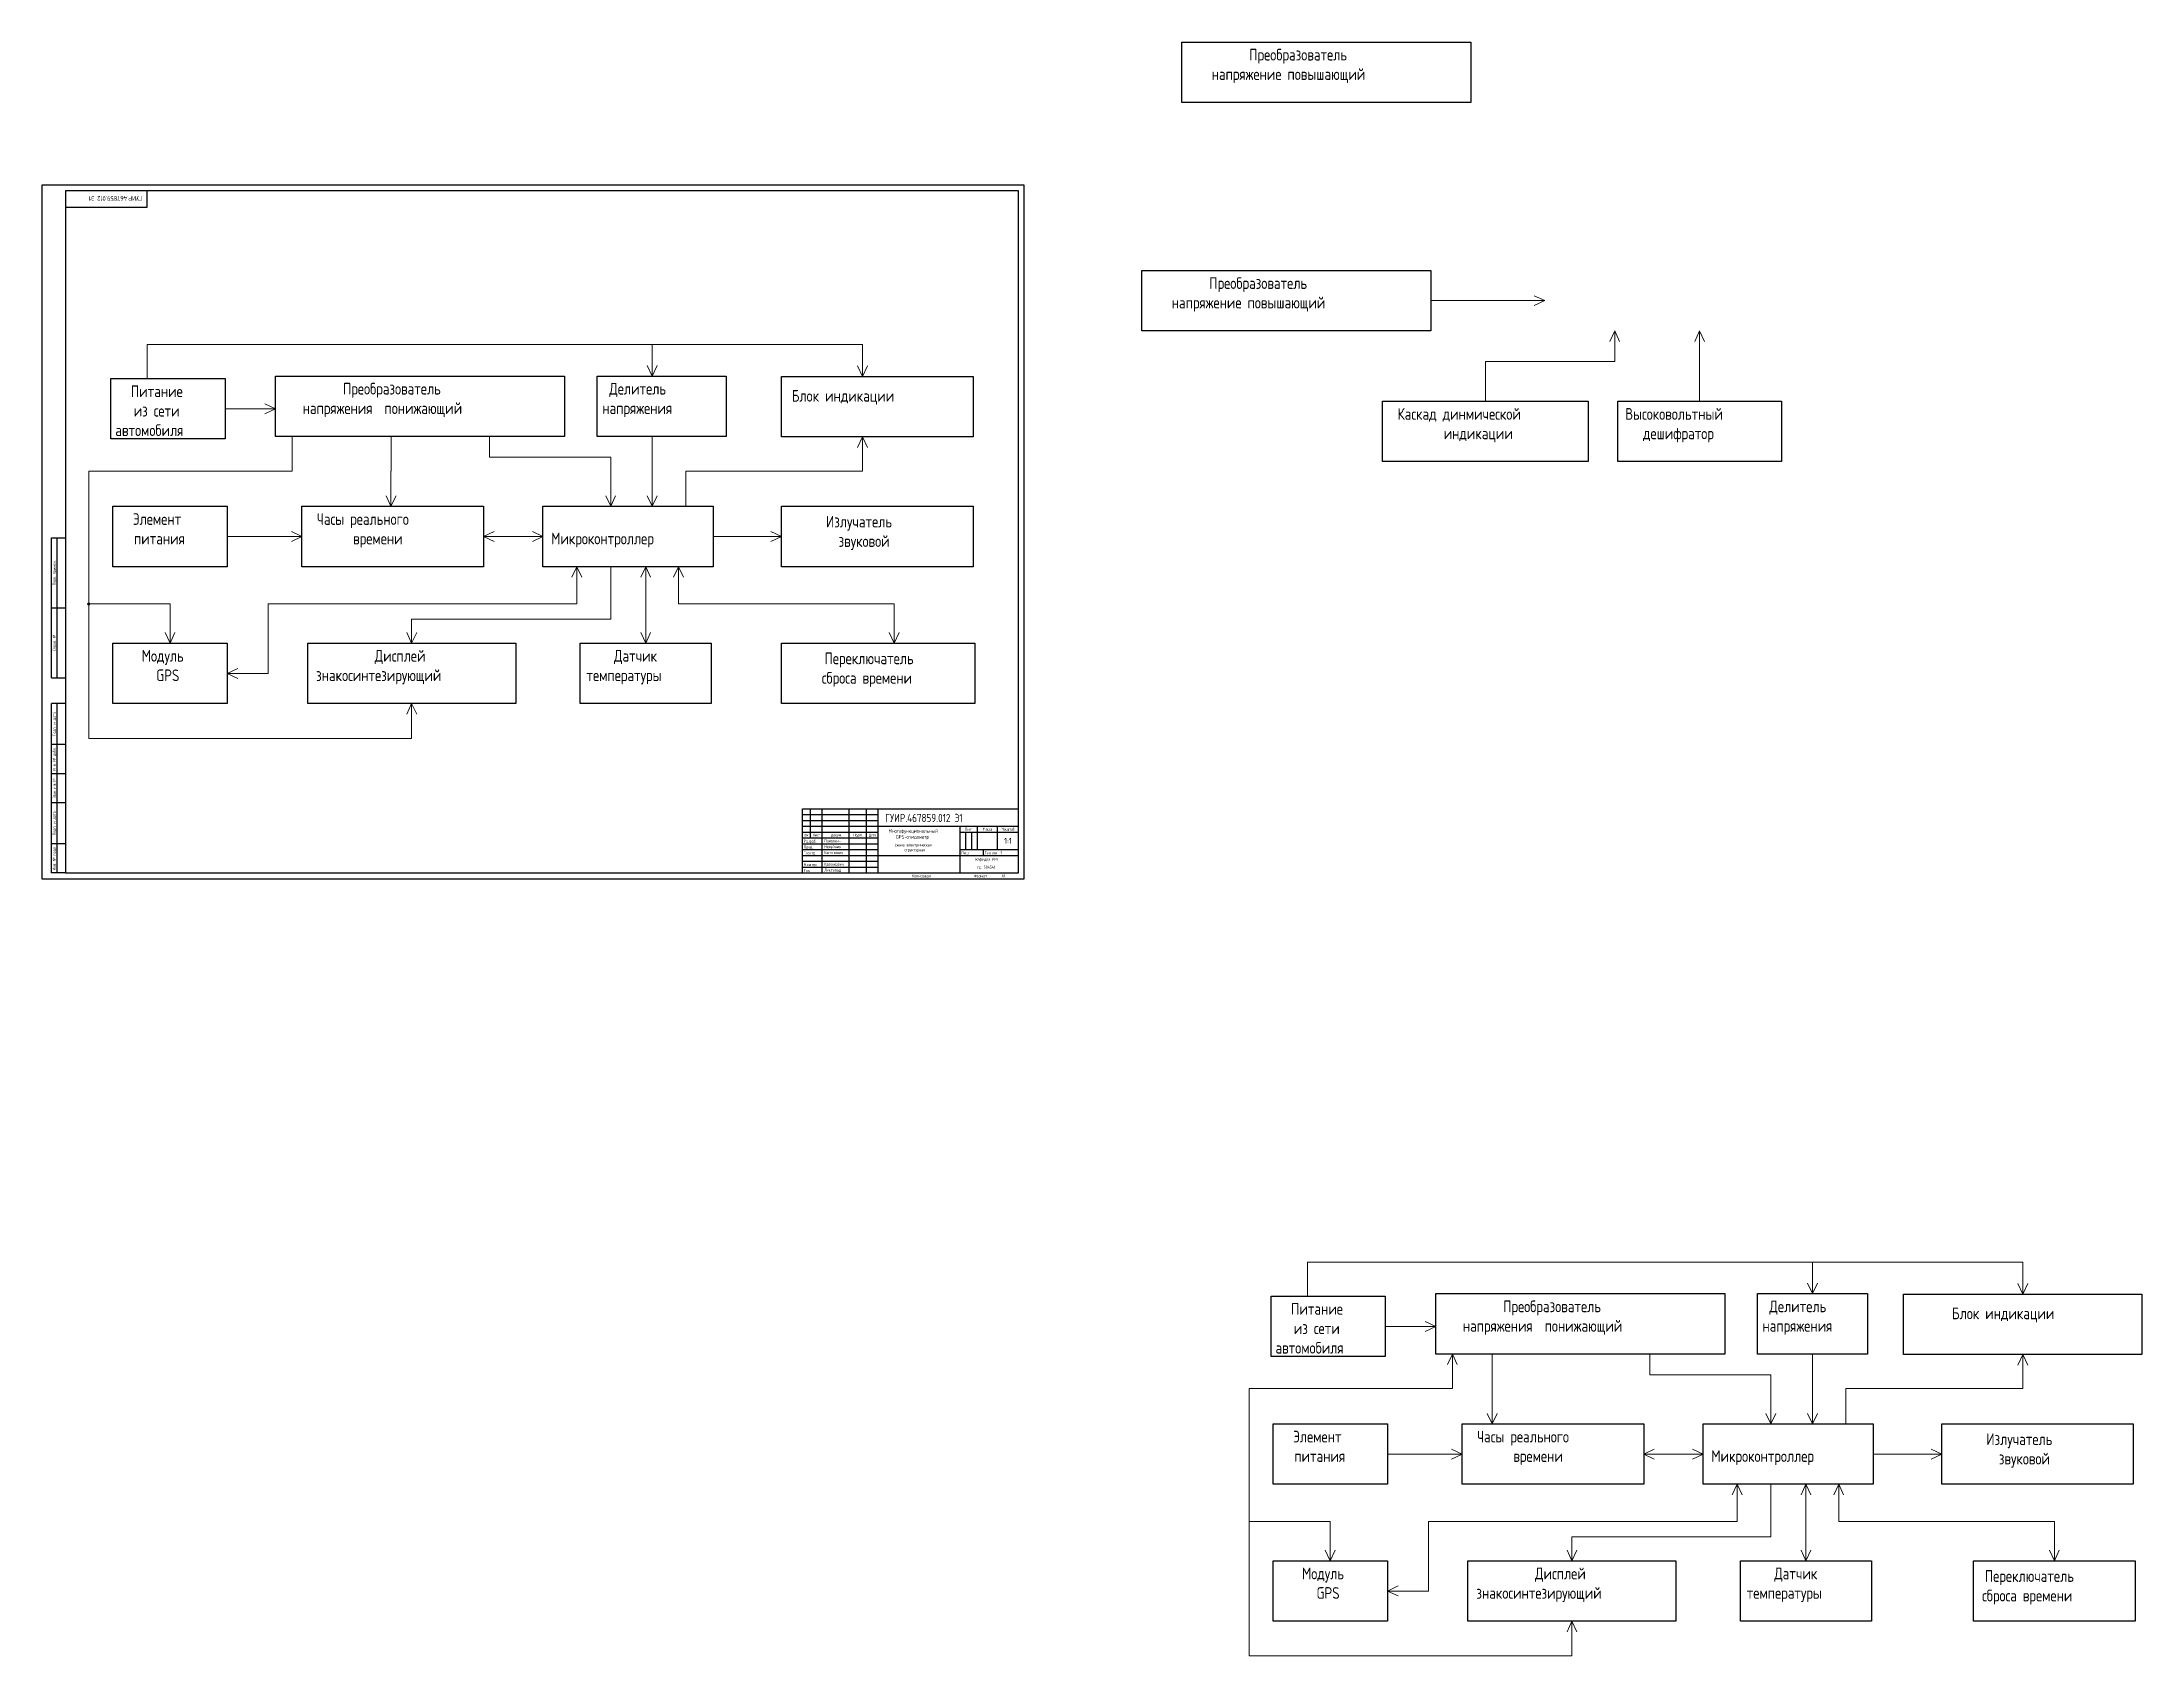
# Model space of a CAD drawing. Header units: millimetres. Extents: x 17286 to 19084, y 22075 to 23457.
import ezdxf
from ezdxf.enums import TextEntityAlignment as Align

# ---------------------------------------------------------------- set-up
doc = ezdxf.new("R2010")
doc.units = ezdxf.units.MM
doc.layers.get('0').update_dxf_attribs({"lineweight": 25})
for name, color, linetype, lineweight in [('0.25-STAMP', 7, 'Continuous', 25), ('0.25-TEXT', 7, 'Continuous', 15), ('0.3-STAMP', 7, 'Continuous', 30), ('Рамка А1', 10, 'Continuous', 25), ('стрелки', 7, 'Continuous', 20)]:
    doc.layers.add(name, color=color, linetype=linetype, lineweight=lineweight)
doc.styles.add('ГОСТ 2.304', font='cs_gost2304.shx')

# ---------------------------------------------------------------- blocks, each defined once
blk = doc.blocks.new('Рамка А1-горизонтально')
at = {"layer": '0.25-STAMP'}
for p, q in [((651, 55), (716, 55)), ((651, 50), (716, 50)), ((651, 45), (716, 45)), ((791, 25), (791, 40)), ((796, 25), (796, 40)), ((651, 30), (716, 30)), ((651, 25), (716, 25)), ((651, 20), (716, 20)), ((651, 15), (716, 15)), ((651, 10), (716, 10))]:
    blk.add_line(p, q, dxfattribs=at)
blk.add_lwpolyline([(0, 0), (841, 0), (841, 594), (0, 594), (0, 0)], dxfattribs=at)
at = {"layer": '0.3-STAMP'}
for p, q in [((20, 589), (20, 575)), ((90, 589), (20, 589)), ((90, 575), (90, 589)), ((20, 575), (90, 575)), ((8, 172), (8, 292)), ((8, 292), (20, 292)), ((13, 172), (13, 292)), ((20, 292), (20, 172)), ((8, 232), (20, 232)), ((8, 172), (20, 172)), ((8, 5), (8, 150)), ((20, 150), (8, 150)), ((13, 5), (13, 150)), ((20, 150), (20, 5)), ((20, 115), (8, 115)), ((20, 90), (8, 90)), ((20, 65), (8, 65)), ((651, 60), (836, 60)), ((651, 5), (651, 60)), ((658, 35), (658, 60)), ((668, 5), (668, 60)), ((691, 5), (691, 60)), ((706, 5), (706, 60)), ((716, 5), (716, 60)), ((836, 5), (836, 60)), ((651, 40), (716, 40)), ((716, 45), (836, 45)), ((786, 5), (786, 45)), ((786, 40), (836, 40)), ((801, 25), (801, 45)), ((818, 25), (818, 45)), ((20, 30), (8, 30)), ((651, 35), (716, 35)), ((716, 20), (836, 20)), ((786, 25), (836, 25)), ((806, 20), (806, 25)), ((20, 5), (8, 5)), ((651, 5), (836, 5))]:
    blk.add_line(p, q, dxfattribs=at)
blk.add_lwpolyline([(20, 5), (836, 5), (836, 589), (20, 589), (20, 5)], dxfattribs=at)
at = {"layer": '0.25-TEXT', "style": 'ГОСТ 2.304'}
for s, p in [('Перв. примен.', (10.5, 262)), ('Справ. №', (10.5, 202)), ('Подп. и дата', (10.5, 132.5)), ('Инв. № дубл.', (10.5, 102.5)), ('Подп. и дата', (10.5, 47.5)), ('Инв. № подл.', (10.5, 17.5))]:
    blk.add_text(s, height=2.5, rotation=90, dxfattribs=at).set_placement(p, align=Align.MIDDLE_CENTER)
at = {"layer": '0.25-TEXT', "style": 'ГОСТ 2.304', "width": 0.8}
blk.add_text('Взам. инв. №', height=2.5, rotation=90, dxfattribs=at).set_placement((10.5, 77.5), align=Align.MIDDLE_CENTER)
at = {"layer": '0.25-TEXT', "style": 'ГОСТ 2.304'}
for s, width, p in [('Изм.', 0.75, (654.5, 37.5)), ('Лист', 0.9, (663, 37.5)), ('Дата', 0.8, (711, 37.5)), ('Масштаб', 0.91954, (827, 42.5))]:
    blk.add_text(s, height=2.5, dxfattribs=dict(at, width=width)).set_placement(p, align=Align.MIDDLE_CENTER)
for s, height, p in [(' докум.', 2.5, (679.5, 37.5)), ('Подп.', 2.5, (698.5, 37.5)), ('Лит.', 2.5, (793.5, 42.5)), ('Масса', 2.5, (809.5, 42.5)), ('1:1', 5, (827, 32.5))]:
    blk.add_text(s, height=height, dxfattribs=at).set_placement(p, align=Align.MIDDLE_CENTER)
for s, width, p in [('Т.контр.', 0.9, (652.2, 20.9)), ('Каленкович', 0.9, (669.8, 21.2)), ('Н.контр.', 0.95, (652.2, 10.9)), ('Каленкович', 0.95, (669.8, 11.2))]:
    blk.add_text(s, height=2.5, dxfattribs=dict(at, width=width)).set_placement(p)
for s, p in [('Разраб.', (652.2, 30.9)), ('Пров.', (652.2, 25.9)), ('Пахолкин', (669.8, 31.2)), ('Нехайчик', (669.8, 26.2)), ('Лист', (787, 21)), ('Листов  1', (807, 21)), ('Утв.', (652.2, 5.9)), ('Листопад', (669.8, 6.2)), ('Кафедра ИРТ', (799.2, 15.4)), (' гр. 504541', (799.1, 8.7)), ('A1', (821.5, 1.2))]:
    blk.add_text(s, height=2.5, dxfattribs=at).set_placement(p)
for s, p in [('Копировал', (753, 1.2)), ('Формат', (803.5, 1.2))]:
    blk.add_text(s, height=2.5, dxfattribs=at).set_placement(p, align=Align.CENTER)

msp = doc.modelspace()

# ---------------------------------------------------------------- hatches: boundary and pattern name
at = {"layer": 'стрелки'}
h = msp.add_hatch(color=256, dxfattribs=at)
h.dxf.hatch_style = 1
h.set_gradient(color1=(255, 255, 255), tint=1)
h.paths.add_polyline_path([(17326.1, 22976.6, 0.414214), (17325.2, 22975.6, 0.414214), (17326.1, 22974.7), (17326.1, 22975.6)])
h.paths.add_polyline_path([(17326.1, 22976.6), (17326.1, 22975.6), (17327, 22975.6, 0.414214)])
h.paths.add_polyline_path([(17327, 22975.6), (17326.1, 22975.6), (17326.1, 22974.7, 0.414214)])

# ---------------------------------------------------------------- linework, layer by layer
for points in [[(18261.9, 23456.7), (18509.4, 23456.7), (18509.4, 23405), (18261.9, 23405)], [(18227.7, 23261.1), (18475.2, 23261.1), (18475.2, 23209.4), (18227.7, 23209.4)], [(17345, 23168.6), (17442.9, 23168.6), (17442.9, 23116.9), (17345, 23116.9)], [(17486, 23170.7), (17733.5, 23170.7), (17733.5, 23119), (17486, 23119)], [(17761.5, 23170.7), (17872, 23170.7), (17872, 23119), (17761.5, 23119)], [(17919.2, 23170.3), (18083.3, 23170.3), (18083.3, 23118.6), (17919.2, 23118.6)], [(18433.7, 23149.2), (18610, 23149.2), (18610, 23097.5), (18433.7, 23097.5)], [(18635.2, 23149.2), (18775.4, 23149.2), (18775.4, 23097.5), (18635.2, 23097.5)], [(17346.8, 23059.2), (17444.6, 23059.2), (17444.6, 23007.5), (17346.8, 23007.5)], [(17508.7, 23059.2), (17664.1, 23059.2), (17664.1, 23007.5), (17508.7, 23007.5)], [(17715, 23059.2), (17860.6, 23059.2), (17860.6, 23007.5), (17715, 23007.5)], [(17919.2, 23059.2), (18083.3, 23059.2), (18083.3, 23007.5), (17919.2, 23007.5)], [(17346.8, 22942), (17444.6, 22942), (17444.6, 22890.3), (17346.8, 22890.3)], [(17513.6, 22942), (17691.7, 22942), (17691.7, 22890.3), (17513.6, 22890.3)], [(17747, 22942), (17859, 22942), (17859, 22890.3), (17747, 22890.3)], [(17919.2, 22942), (18084.9, 22942), (18084.9, 22890.3), (17919.2, 22890.3)], [(18479.4, 22385.1), (18726.9, 22385.1), (18726.9, 22333.4), (18479.4, 22333.4)], [(18754.9, 22385.1), (18848.9, 22385.1), (18848.9, 22333.4), (18754.9, 22333.4)], [(18879.8, 22384.7), (19084, 22384.7), (19084, 22333), (18879.8, 22333)], [(18338.4, 22382.9), (18436.2, 22382.9), (18436.2, 22331.2), (18338.4, 22331.2)], [(18340.1, 22273.5), (18438, 22273.5), (18438, 22221.9), (18340.1, 22221.9)], [(18502.1, 22273.5), (18657.4, 22273.5), (18657.4, 22221.9), (18502.1, 22221.9)], [(18708.4, 22273.5), (18853.9, 22273.5), (18853.9, 22221.9), (18708.4, 22221.9)], [(18912.6, 22273.5), (19076.6, 22273.5), (19076.6, 22221.9), (18912.6, 22221.9)], [(18340.1, 22156.4), (18438, 22156.4), (18438, 22104.7), (18340.1, 22104.7)], [(18506.9, 22156.4), (18685, 22156.4), (18685, 22104.7), (18506.9, 22104.7)], [(18740.3, 22156.4), (18852.4, 22156.4), (18852.4, 22104.7), (18740.3, 22104.7)], [(18939.7, 22156.4), (19078.3, 22156.4), (19078.3, 22104.7), (18939.7, 22104.7)]]:
    msp.add_lwpolyline(points, close=True)
for p, q in [((18475.2, 23235.3), (18572.8, 23235.3)), ((18572.8, 23235.3), (18563.7, 23239.5)), ((18572.8, 23235.3), (18563.7, 23231.1)), ((17376.1, 23168.6), (17376.1, 23197.7)), ((17376.1, 23197.7), (17988.6, 23197.7)), ((17808.6, 23170.7), (17808.6, 23197.7)), ((17988.6, 23197.7), (17988.6, 23170.3)), ((18632.6, 23209.4), (18628.4, 23200.4)), ((18632.6, 23183.1), (18632.6, 23209.4)), ((18632.6, 23209.4), (18636.8, 23200.4)), ((18705.3, 23209.4), (18701.1, 23200.4)), ((18705.3, 23149.2), (18705.3, 23209.4)), ((18705.3, 23209.4), (18709.5, 23200.4)), ((17808.6, 23170.7), (17804.3, 23179.8)), ((17808.6, 23170.7), (17812.8, 23179.8)), ((17988.6, 23170.3), (17984.4, 23179.4)), ((17988.6, 23170.3), (17992.8, 23179.4)), ((18521.9, 23149.2), (18521.9, 23183.1)), ((18521.9, 23183.1), (18632.6, 23183.1)), ((17442.9, 23142.7), (17486, 23142.7)), ((17486, 23142.7), (17477, 23146.9)), ((17486, 23142.7), (17477, 23138.5)), ((17500.3, 23089.4), (17500.3, 23119)), ((17585, 23089.4), (17585, 23119)), ((17669.3, 23119), (17669.3, 23101.3)), ((17808.6, 23059.2), (17808.6, 23119)), ((17988.6, 23118.6), (17984.4, 23109.5)), ((17988.6, 23089.4), (17988.6, 23118.6)), ((17988.6, 23118.6), (17992.8, 23109.5)), ((17375.1, 23089.4), (17326.1, 23089.4)), ((17326.1, 23089.4), (17326.1, 22975.6)), ((17375.1, 23089.4), (17500.3, 23089.4)), ((17584.9, 23059.2), (17584.9, 23089.4)), ((17669.3, 23101.3), (17758.9, 23101.3)), ((17773, 23101.3), (17758.9, 23101.3)), ((17773, 23059.2), (17773, 23101.3)), ((17837.3, 23059.2), (17837.3, 23089.4)), ((17837.3, 23089.4), (17988.6, 23089.4)), ((17584.9, 23059.2), (17580.7, 23068.3)), ((17584.9, 23059.2), (17589.2, 23068.3)), ((17773, 23059.2), (17768.8, 23068.3)), ((17773, 23059.2), (17777.2, 23068.3)), ((17808.6, 23059.2), (17804.3, 23068.3)), ((17808.6, 23059.2), (17812.8, 23068.3)), ((17715, 23059.2), (17744, 23059.2)), ((17744, 23059.2), (17773, 23059.2)), ((17773, 23059.2), (17802, 23059.2)), ((17802, 23059.2), (17831, 23059.2)), ((17444.6, 23033.3), (17508.7, 23033.3)), ((17508.7, 23033.3), (17499.6, 23037.6)), ((17508.7, 23033.3), (17499.6, 23029.1)), ((17664.1, 23033.3), (17673.1, 23037.6)), ((17664.1, 23033.3), (17715, 23033.3)), ((17664.1, 23033.3), (17673.1, 23029.1)), ((17715, 23033.3), (17706, 23037.6)), ((17715, 23033.3), (17706, 23029.1)), ((17860.6, 23033.3), (17919.2, 23033.3)), ((17919.2, 23033.3), (17910.1, 23037.6)), ((17919.2, 23033.3), (17910.1, 23029.1)), ((17744, 23007.5), (17739.8, 22998.4)), ((17744, 22975.6), (17744, 23007.5)), ((17744, 23007.5), (17748.2, 22998.4)), ((17773, 22962.6), (17773, 23007.5)), ((17803, 23007.5), (17798.8, 22998.4)), ((17803, 23007.5), (17803, 22942)), ((17803, 23007.5), (17807.2, 22998.4)), ((17831, 23007.5), (17826.8, 22998.4)), ((17831, 23007.5), (17831, 22975.6)), ((17831, 23007.5), (17835.2, 22998.4)), ((17326.1, 22975.6), (17395.7, 22975.6)), ((17326.1, 22975.6), (17326.1, 22860.5)), ((17395.7, 22975.6), (17395.7, 22942)), ((17479.8, 22916.2), (17479.8, 22975.6)), ((17479.8, 22975.6), (17744, 22975.6)), ((17602.6, 22942), (17602.6, 22962.6)), ((17602.6, 22962.6), (17773, 22962.6)), ((17831, 22975.6), (17909.6, 22975.6)), ((17909.6, 22975.6), (18015.6, 22975.6)), ((18015.6, 22975.6), (18015.6, 22942)), ((17395.7, 22942), (17391.5, 22951.1)), ((17395.7, 22942), (17399.9, 22951.1)), ((17602.6, 22942), (17598.4, 22951.1)), ((17602.6, 22942), (17606.9, 22951.1)), ((17803, 22942), (17798.8, 22951.1)), ((17803, 22942), (17807.2, 22951.1)), ((18015.6, 22942), (18011.4, 22951.1)), ((18015.6, 22942), (18019.9, 22951.1)), ((17444.6, 22916.2), (17453.7, 22920.4)), ((17444.6, 22916.2), (17479.8, 22916.2)), ((17444.6, 22916.2), (17453.7, 22911.9)), ((17602.6, 22890.3), (17598.4, 22881.3)), ((17602.6, 22860.5), (17602.6, 22890.3)), ((17602.6, 22890.3), (17606.9, 22881.3)), ((17326.1, 22860.5), (17602.6, 22860.5)), ((18369.5, 22382.9), (18369.5, 22412)), ((18369.5, 22412), (18981.9, 22412)), ((18801.9, 22385.1), (18801.9, 22412)), ((18981.9, 22412), (18981.9, 22384.7)), ((18801.9, 22385.1), (18797.7, 22394.2)), ((18801.9, 22385.1), (18806.1, 22394.2)), ((18981.9, 22384.7), (18977.7, 22393.7)), ((18981.9, 22384.7), (18986.2, 22393.7)), ((18436.2, 22357.1), (18479.4, 22357.1)), ((18479.4, 22357.1), (18470.3, 22361.3)), ((18479.4, 22357.1), (18470.3, 22352.8)), ((18493.6, 22333.4), (18489.4, 22324.3)), ((18493.6, 22303.8), (18493.6, 22333.4)), ((18493.6, 22333.4), (18497.8, 22324.3)), ((18527.7, 22303.8), (18527.7, 22333.4)), ((18662.6, 22333.4), (18662.6, 22315.7)), ((18801.9, 22273.5), (18801.9, 22333.3)), ((18981.9, 22333), (18977.7, 22323.9)), ((18981.9, 22303.8), (18981.9, 22333)), ((18981.9, 22333), (18986.2, 22323.9)), ((18662.6, 22315.7), (18752.3, 22315.7)), ((18766.4, 22315.7), (18752.3, 22315.7)), ((18766.4, 22273.5), (18766.4, 22315.7)), ((18319.5, 22303.8), (18319.5, 22190)), ((18368.5, 22303.8), (18319.5, 22303.8)), ((18368.5, 22303.8), (18493.6, 22303.8)), ((18527.7, 22273.5), (18527.7, 22303.8)), ((18830.6, 22273.5), (18830.6, 22303.8)), ((18830.6, 22303.8), (18981.9, 22303.8)), ((18527.7, 22273.5), (18523.4, 22282.6)), ((18527.7, 22273.5), (18531.9, 22282.6)), ((18766.4, 22273.5), (18762.1, 22282.6)), ((18766.4, 22273.5), (18770.6, 22282.6)), ((18801.9, 22273.5), (18797.7, 22282.6)), ((18801.9, 22273.5), (18806.1, 22282.6)), ((18708.4, 22273.5), (18737.4, 22273.5)), ((18737.4, 22273.5), (18766.4, 22273.5)), ((18766.4, 22273.5), (18795.4, 22273.5)), ((18795.4, 22273.5), (18824.4, 22273.5)), ((18438, 22247.7), (18502.1, 22247.7)), ((18502.1, 22247.7), (18493, 22251.9)), ((18502.1, 22247.7), (18493, 22243.5)), ((18657.4, 22247.7), (18666.5, 22251.9)), ((18657.4, 22247.7), (18708.4, 22247.7)), ((18657.4, 22247.7), (18666.5, 22243.5)), ((18708.4, 22247.7), (18699.3, 22251.9)), ((18708.4, 22247.7), (18699.3, 22243.5)), ((18853.9, 22247.7), (18912.6, 22247.7)), ((18912.6, 22247.7), (18903.5, 22251.9)), ((18912.6, 22247.7), (18903.5, 22243.5)), ((18737.4, 22221.9), (18733.1, 22212.8)), ((18737.4, 22190), (18737.4, 22221.9)), ((18737.4, 22221.9), (18741.6, 22212.8)), ((18766.4, 22177), (18766.4, 22221.9)), ((18796.3, 22221.9), (18792.1, 22212.8)), ((18796.3, 22221.9), (18796.3, 22156.4)), ((18796.3, 22221.9), (18800.6, 22212.8)), ((18824.4, 22221.9), (18820.1, 22212.8)), ((18824.4, 22221.9), (18824.4, 22190)), ((18824.4, 22221.9), (18828.6, 22212.8)), ((18319.5, 22190), (18389, 22190)), ((18319.5, 22190), (18319.5, 22074.9)), ((18389, 22190), (18389, 22156.4)), ((18473.1, 22130.5), (18473.1, 22190)), ((18473.1, 22190), (18737.4, 22190)), ((18824.4, 22190), (18902.9, 22190)), ((18902.9, 22190), (19009, 22190)), ((19009, 22190), (19009, 22156.4)), ((18596, 22156.4), (18596, 22177)), ((18596, 22177), (18766.4, 22177)), ((18389, 22156.4), (18384.8, 22165.4)), ((18389, 22156.4), (18393.3, 22165.4)), ((18596, 22156.4), (18591.8, 22165.4)), ((18596, 22156.4), (18600.2, 22165.4)), ((18796.3, 22156.4), (18792.1, 22165.4)), ((18796.3, 22156.4), (18800.6, 22165.4)), ((19009, 22156.4), (19004.8, 22165.4)), ((19009, 22156.4), (19013.2, 22165.4)), ((18438, 22130.5), (18447.1, 22134.8)), ((18438, 22130.5), (18473.1, 22130.5)), ((18438, 22130.5), (18447.1, 22126.3)), ((18596, 22104.7), (18591.8, 22095.6)), ((18596, 22074.9), (18596, 22104.7)), ((18596, 22104.7), (18600.2, 22095.6)), ((18319.5, 22074.9), (18596, 22074.9))]:
    msp.add_line(p, q, dxfattribs=at)
msp.add_circle((17326.1, 22975.6), 0.915, dxfattribs=at)

# ---------------------------------------------------------------- block references
at = {"layer": 'Рамка А1'}
msp.add_blockref('Рамка А1-горизонтально', (17286.1, 22740.3), dxfattribs=at)

# ---------------------------------------------------------------- texts
at = {"layer": '0.25-TEXT', "char_height": 10, "attachment_point": 1, "style": 'ГОСТ 2.304'}
for s, width, insert in [('\\pi50.78;Преобразователь  \\P\\pi18.637;напряжение повышающий', 236.797, (18268.9, 23450.9)), ('\\pi50.78;Преобразователь  \\P\\pi18.637;напряжение повышающий', 236.797, (18234.7, 23255.3)), ('\\pi10.182;Питание \\P\\pi12.563;из сети \\P\\pi-3.1512;автомобиля', 87.031, (17352, 23162.7)), ('\\pi50.78;Преобразователь \\P\\pi16.256;напряжения  понижающий', 236.797, (17493, 23164.9)), ('\\pi5.6583;Делитель \\P\\pi-0.29408;напряжения', 87.031, (17766.1, 23164.9)), ('\\pi57.208;Блок индикации ', 236.797, (17870.8, 23158.8)), ('\\pi39.827;Каскад динмической \\P\\pi79.351;индикации', 236.797, (18406.8, 23143.3)), ('\\pi53.875;Высоковольтный \\P\\pi69.113;дешифратор', 236.797, (18587.7, 23143.3)), ('\\pi10.182;Элемент \\P\\pi11.134;питания', 87.031, (17353.7, 23053.3)), ('\\pi5.8272;Часы реального\\P\\pi36.78;времени', 135.464, (17515.7, 23053.3)), ('\\pi24.16;Излучатель \\P\\pi34.875;звуковой', 135.464, (17933.2, 23051.1)), ('\\PМикроконтроллер', 135.464, (17722, 23053.3)), ('\\pi17.801;Модуль \\P\\pi30.182;GPS', 87.031, (17353.7, 22936.2)), ('\\pi36.303;Дисплей \\P\\pi-13.935;знакосинтезирующий', 135.464, (17534.7, 22936.2)), ('\\pi38.684;Датчик \\P\\pi15.113;температуры', 135.464, (17737.1, 22936.2)), ('\\pi8.2081;Переключатель \\P\\pi5.8272;сброса времени', 135.464, (17947.9, 22934)), ('\\pi10.182;Питание \\P\\pi12.563;из сети \\P\\pi-3.1512;автомобиля', 87.031, (18345.3, 22377.1)), ('\\pi50.78;Преобразователь \\P\\pi16.256;напряжения  понижающий', 236.797, (18486.3, 22379.2)), ('\\pi5.6583;Делитель \\P\\pi-0.29408;напряжения', 87.031, (18759.4, 22379.2)), ('\\pi57.208;Блок индикации ', 236.797, (18864.1, 22373.2)), ('\\pi10.182;Элемент \\P\\pi11.134;питания', 87.031, (18347.1, 22267.7)), ('\\pi5.8272;Часы реального\\P\\pi36.78;времени', 135.464, (18509, 22267.7)), ('\\pi24.16;Излучатель \\P\\pi34.875;звуковой', 135.464, (18926.6, 22265.5)), ('\\PМикроконтроллер', 135.464, (18715.3, 22267.7)), ('\\pi17.801;Модуль \\P\\pi30.182;GPS', 87.031, (18347.1, 22150.5)), ('\\pi36.303;Дисплей \\P\\pi-13.935;знакосинтезирующий', 135.464, (18528.1, 22150.5)), ('\\pi38.684;Датчик \\P\\pi15.113;температуры', 135.464, (18730.5, 22150.5)), ('\\pi8.2081;Переключатель \\P\\pi5.8272;сброса времени', 135.464, (18941.3, 22148.3))]:
    msp.add_mtext_dynamic_manual_height_columns(s, width=width, gutter_width=12.5, heights=[0], dxfattribs=dict(at, insert=insert))
at = {"layer": 'стрелки', "insert": (17371.9, 23320.8), "char_height": 4, "attachment_point": 1, "rotation": 180, "style": 'ГОСТ 2.304'}
msp.add_mtext_dynamic_manual_height_columns('ГУИР.467859.012 Э1', width=111.296, gutter_width=12.5, heights=[0], dxfattribs=at)
at = {"layer": 'стрелки', "attachment_point": 1, "style": 'ГОСТ 2.304'}
for s, width, insert, char_height in [('ГУИР.467859.012 Э1', 111.296, (18008, 22795.9), 7), ('\\pi5.9568;Многофункциональный \\P\\pi12.171;GPS-спидометр', 62.628, (18005, 22782.7), 3), ('\\pi9.7274;Схема электрическая \\P\\pi18.12;структурная', 60.883, (18006.4, 22770.5), 2.5)]:
    msp.add_mtext_dynamic_manual_height_columns(s, width=width, gutter_width=12.5, heights=[0], dxfattribs=dict(at, insert=insert, char_height=char_height))

doc.saveas('drawing.dxf')
